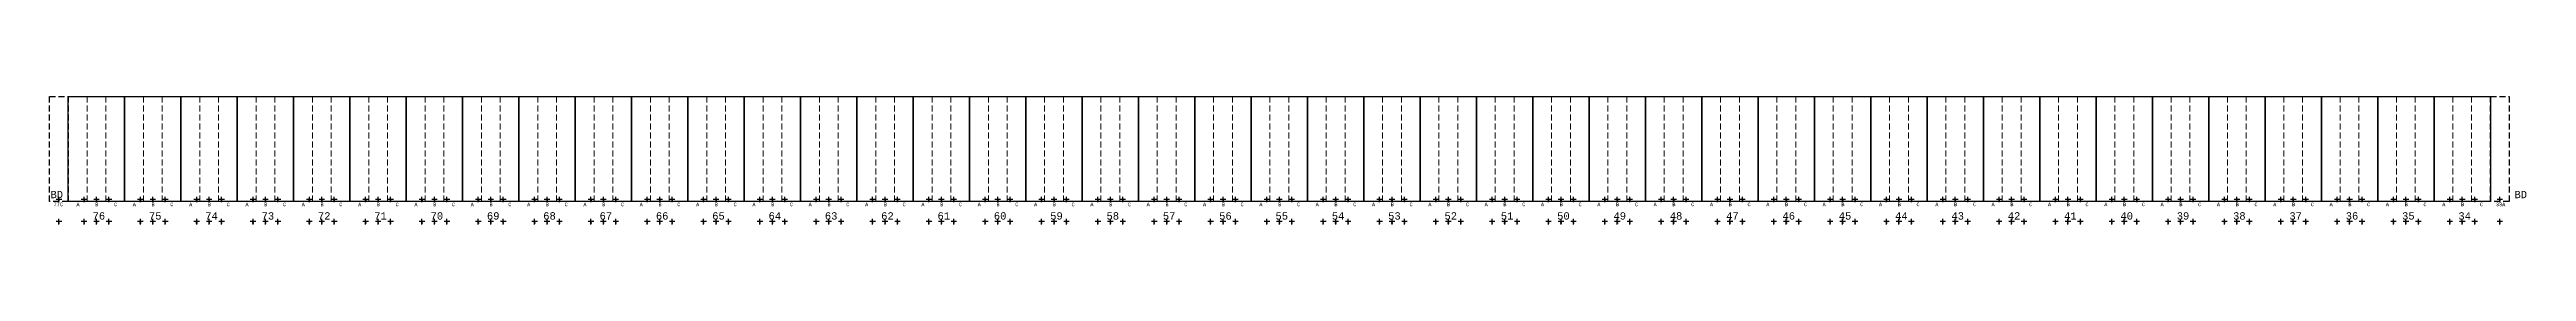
# Model space of a CAD drawing. Header units: millimetres. Extents: x 943 to 655635, y 611 to 177910.
# Drawn here: x 183823 to 317854, y 25548 to 32488 of the extents above; entities that cross this region are included whole.
import ezdxf

# ---------------------------------------------------------------- set-up
doc = ezdxf.new("R2010")
doc.units = ezdxf.units.MM
doc.linetypes.add('DASHED', pattern=[0.75, 0.5, -0.25])
doc.layers.add('Bin location transponder', color=250, linetype='Continuous')
doc.layers.add('WF_numbers', color=6, linetype='Continuous')
for name, color, linetype, lineweight in [('WF buffer', 1, 'DASHED', 30), ('WF transponder', 3, 'Continuous', 30), ('WF_all_bays', 5, 'Continuous', 30), ('WF_sketch_stock_areas', 30, 'Continuous', 30)]:
    doc.layers.add(name, color=color, linetype=linetype, lineweight=lineweight)
doc.styles.add('WF_txt', font='consola.ttf')

# ---------------------------------------------------------------- blocks, each defined once
blk = doc.blocks.new('Bin location transponder')
at = {"layer": 'Bin location transponder', "color": 3, "lineweight": 30}
for p, q in [((-600, 0), (600, 0)), ((-150, 300), (150, 300)), ((0, 600), (0, -600))]:
    blk.add_line(p, q, dxfattribs=at)
blk = doc.blocks.new('WF 120x224in bay')
at = {"layer": 'WF_all_bays', "linetype": 'DASHED', "lineweight": 5, "ltscale": 650}
for p, q in [((1016, 5690), (1016, 0)), ((2032, 5690), (2032, 0))]:
    blk.add_line(p, q, dxfattribs=at)
at = {"layer": 'WF_all_bays'}
blk.add_lwpolyline([(0, 5690), (3048, 5690), (3048, 0), (0, 0)], close=True, dxfattribs=at)
at = {"layer": 'WF transponder', "xscale": 0.25, "yscale": 0.25, "zscale": 0.25, "rotation": 180.0000000062352}
for p in [(850, 100), (1524, 100), (2198, 100), (850, -1100), (1524, -1100), (2198, -1100)]:
    blk.add_blockref('Bin location transponder', p, dxfattribs=at)
at = {"layer": 'WF_numbers', "linetype": 'DASHED', "char_height": 200, "attachment_point": 1, "rotation": 0, "style": 'WF_txt'}
for s, insert in [('A', (439, -62, -723)), ('B', (1455, -62, -723)), ('C', (2471, -62, -723))]:
    blk.add_mtext_dynamic_manual_height_columns(s, width=423.53, gutter_width=2118, heights=[0], dxfattribs=dict(at, insert=insert))
blk = doc.blocks.new('WF 40x224in buffer')
at = {"layer": 'WF buffer', "ltscale": 650}
blk.add_lwpolyline([(0, 5690), (1016, 5690), (1016, 0), (0, 0)], close=True, dxfattribs=at)
at = {"layer": 'WF transponder', "xscale": 0.25, "yscale": 0.25, "zscale": 0.25, "rotation": 180.0000000062352}
for p in [(508, 100), (508, -1100)]:
    blk.add_blockref('Bin location transponder', p, dxfattribs=at)

msp = doc.modelspace()

# ---------------------------------------------------------------- block references
at = {"layer": 'WF_all_bays'}
for p in [(184839, 26798, -362), (187887, 26798, -362), (190935, 26798, -362), (193983, 26798, -362), (197031, 26798, -362), (200079, 26798, -362), (203127, 26798, -362), (206175, 26798, -362), (209223, 26798, -362), (212271, 26798, -362), (215319, 26798, -362), (218367, 26798, -362), (221415, 26798, -362), (224463, 26798, -362), (227511, 26798, -362), (230559, 26798, -362), (233607, 26798, -362), (236655, 26798, -362), (239703, 26798, -362), (242751, 26798, -362), (245799, 26798, -362), (248847, 26798, -362), (251895, 26798, -362), (254943, 26798, -362), (257991, 26798, -362), (261039, 26798, -362), (264087, 26798, -362), (267135, 26798, -362), (270183, 26798, -362), (273231, 26798, -362), (276279, 26798, -362), (279327, 26798, -362), (282375, 26798, -362), (285423, 26798, -362), (288471, 26798, -362), (291519, 26798, -362), (294567, 26798, -362), (297615, 26798, -362), (300663, 26798, -362), (303711, 26798, -362), (306759, 26798, -362), (309807, 26798, -362), (312855, 26798, -362)]:
    msp.add_blockref('WF 120x224in bay', p, dxfattribs=at)
at = {"layer": 'WF_sketch_stock_areas'}
for p in [(183823, 26798, -362), (315903, 26798, -362)]:
    msp.add_blockref('WF 40x224in buffer', p, dxfattribs=at)

# ---------------------------------------------------------------- texts
at = {"layer": 'WF_numbers', "linetype": 'DASHED', "style": 'WF_txt'}
for s, insert, char_height, attachment_point in [('BD', (184553, 27371, -162581), 400, 3), ('BD', (317205, 27371, -324801), 400, 1), ('77C', (184042, 26736, -1085), 200, 1), ('76', (186155, 26210, -362), 400, 1), ('75', (189203, 26210, -362), 400, 1), ('74', (192251, 26210, -362), 400, 1), ('73', (195299, 26210, -362), 400, 1), ('72', (198347, 26210, -362), 400, 1), ('71', (201395, 26210, -362), 400, 1), ('70', (204443, 26210, -362), 400, 1), ('69', (207491, 26210, -362), 400, 1), ('68', (210539, 26210, -362), 400, 1), ('67', (213587, 26210, -362), 400, 1), ('66', (216635, 26210, -362), 400, 1), ('65', (219683, 26210, -362), 400, 1), ('64', (222731, 26210, -362), 400, 1), ('63', (225779, 26210, -362), 400, 1), ('62', (228827, 26210, -362), 400, 1), ('61', (231875, 26210, -362), 400, 1), ('60', (234923, 26210, -362), 400, 1), ('59', (237971, 26210, -362), 400, 1), ('58', (241019, 26210, -362), 400, 1), ('57', (244067, 26210, -362), 400, 1), ('56', (247115, 26210, -362), 400, 1), ('55', (250163, 26210, -362), 400, 1), ('54', (253211, 26210, -362), 400, 1), ('53', (256259, 26210, -362), 400, 1), ('52', (259307, 26210, -362), 400, 1), ('51', (262355, 26210, -362), 400, 1), ('50', (265403, 26210, -362), 400, 1), ('49', (268451, 26210, -362), 400, 1), ('48', (271499, 26210, -362), 400, 1), ('47', (274547, 26210, -362), 400, 1), ('46', (277595, 26210, -362), 400, 1), ('45', (280643, 26210, -362), 400, 1), ('44', (283691, 26210, -362), 400, 1), ('43', (286739, 26210, -362), 400, 1), ('42', (289787, 26210, -362), 400, 1), ('41', (292835, 26210, -362), 400, 1), ('40', (295883, 26210, -362), 400, 1), ('39', (298931, 26210, -362), 400, 1), ('38', (301979, 26210, -362), 400, 1), ('37', (305027, 26210, -362), 400, 1), ('36', (308075, 26210, -362), 400, 1), ('35', (311123, 26210, -362), 400, 1), ('34', (314171, 26210, -362), 400, 1)]:
    msp.add_mtext_dynamic_manual_height_columns(s, width=423.53, gutter_width=2118, heights=[0], dxfattribs=dict(at, insert=insert, char_height=char_height, attachment_point=attachment_point))
at = {"layer": 'WF_numbers', "linetype": 'DASHED', "insert": (316197, 26736, -1085), "char_height": 200, "attachment_point": 1, "rotation": 0, "style": 'WF_txt'}
msp.add_mtext_dynamic_manual_height_columns('33A', width=423.53, gutter_width=2118, heights=[0], dxfattribs=at)

doc.saveas('drawing.dxf')
